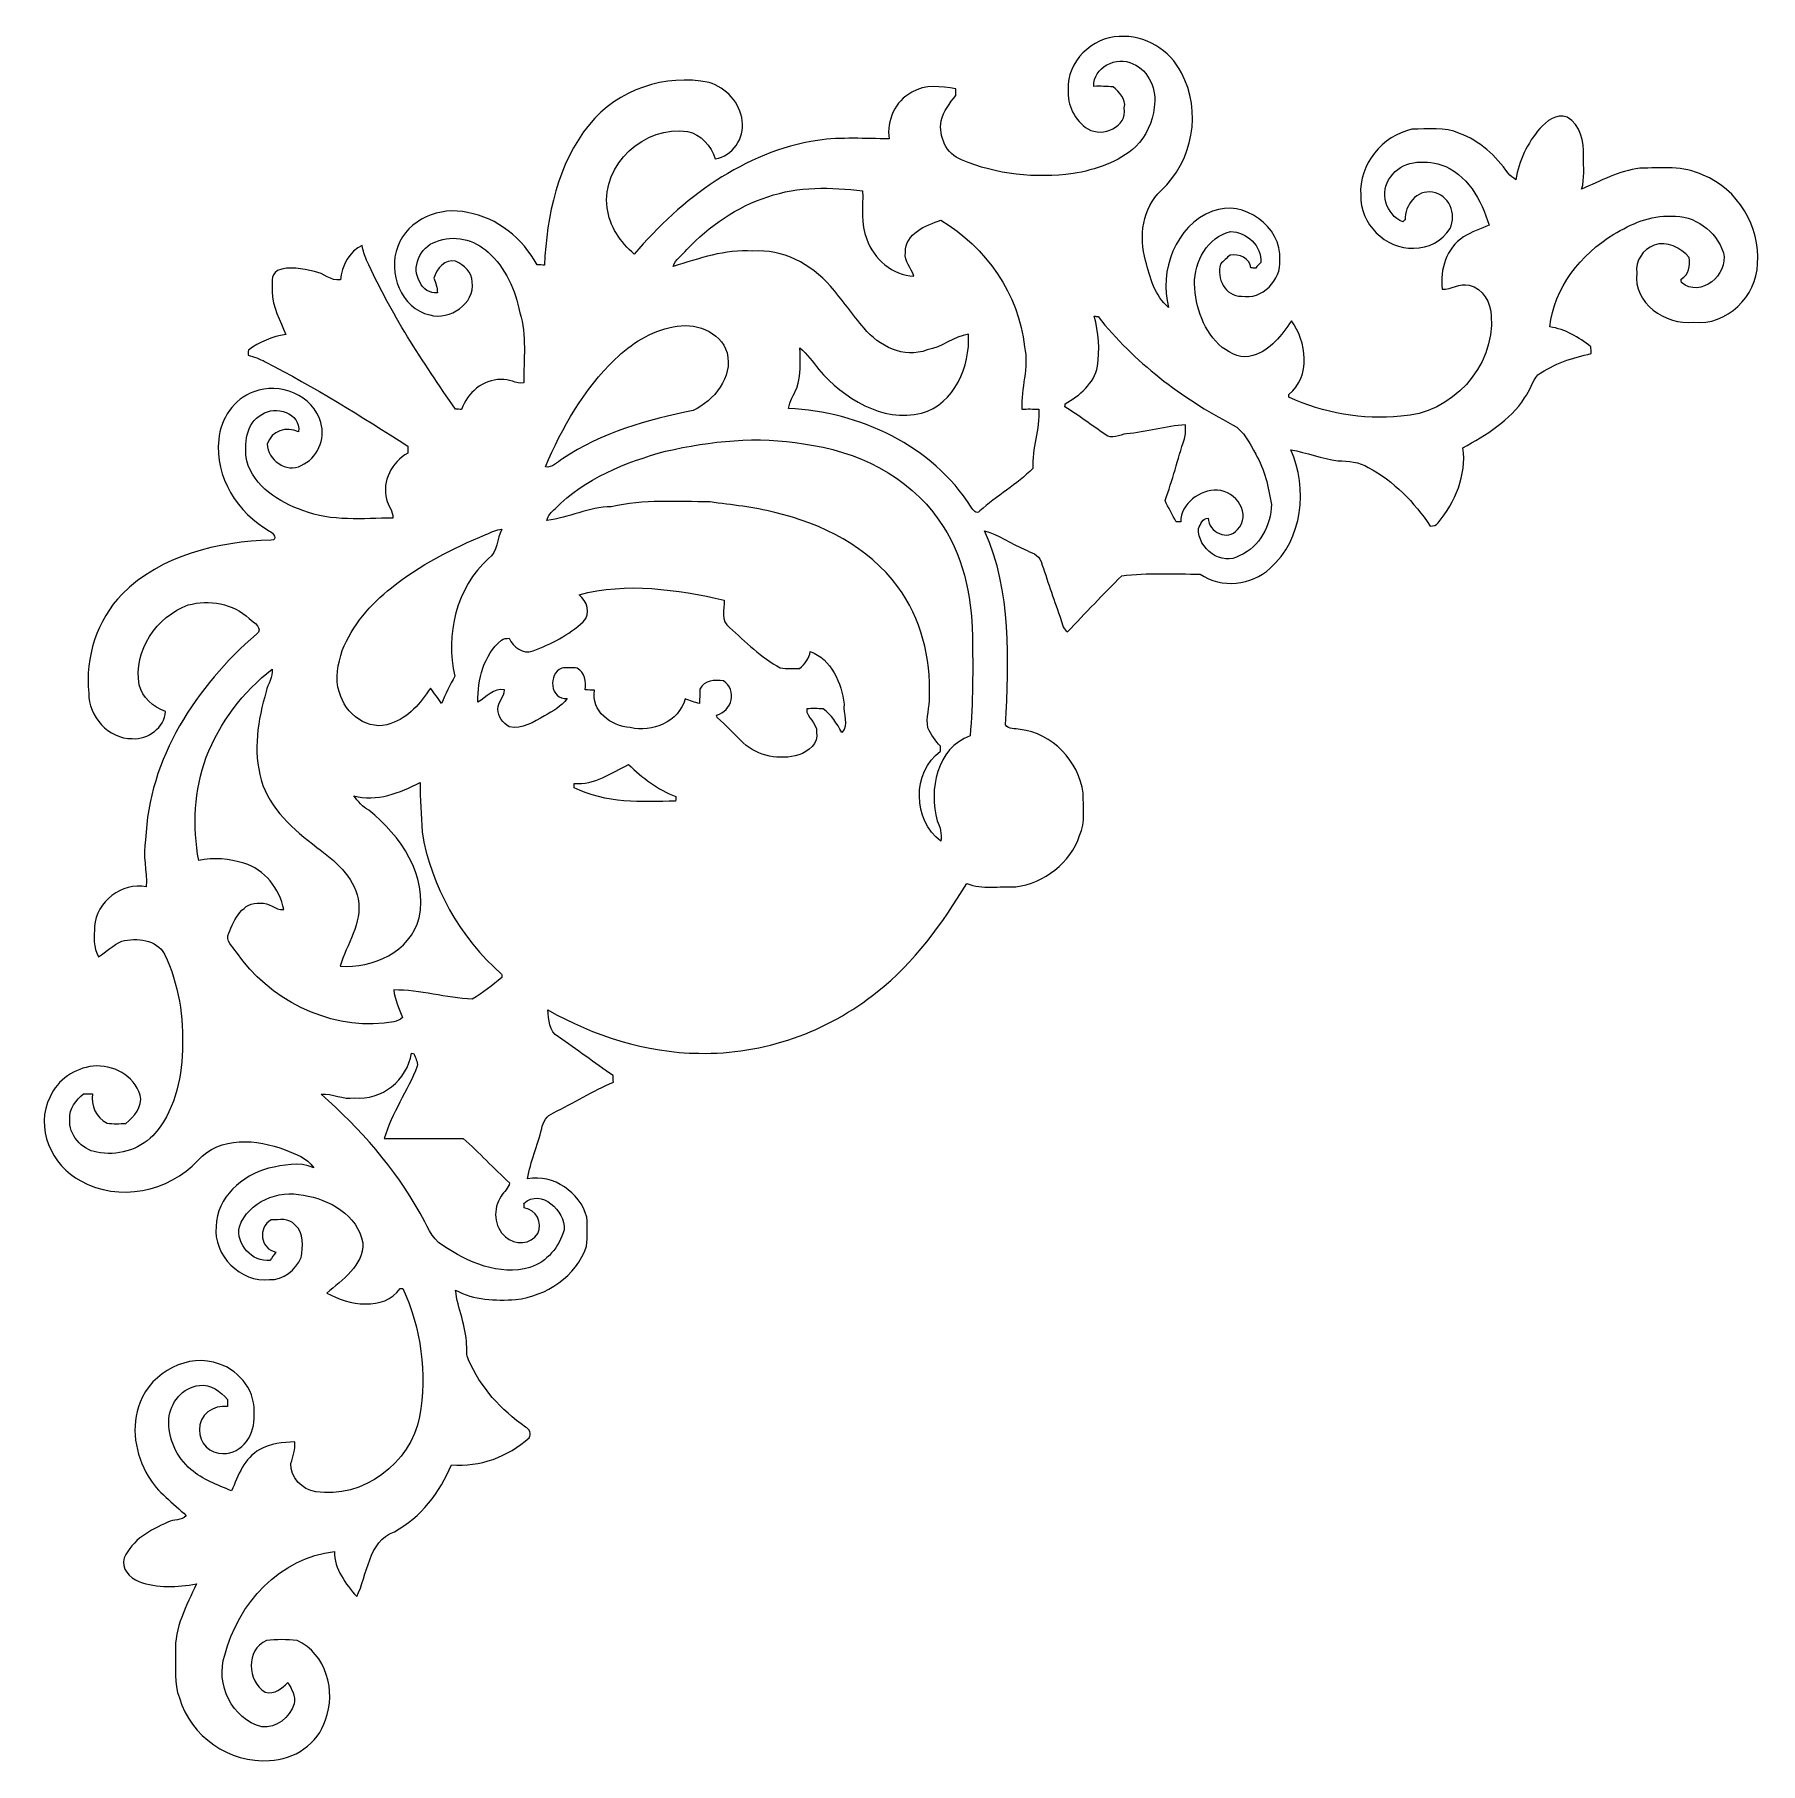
# Model space of a CAD drawing. Header units: centimetres. Extents: x -16.5 to 16.4, y -16.5 to 16.5.
import ezdxf

# ---------------------------------------------------------------- set-up
doc = ezdxf.new("R2010")
doc.units = ezdxf.units.CM
doc.header["$MEASUREMENT"] = 0
doc.layers.add('Layer 1', color=7, linetype='Continuous')

msp = doc.modelspace()

# ---------------------------------------------------------------- linework, layer by layer
at = {"layer": 'Layer 1', "color": 49, "lineweight": 9}
for points, knots in [([(3.18466, 15.4163), (3.15679, 15.9437), (3.64045, 16.41501), (4.15762, 16.42419), (4.15762, 16.42419), (4.6441, 16.46228), (5.12776, 16.16595), (5.34296, 15.73239), (5.34296, 15.73239), (5.7363, 15.01131), (5.56132, 14.04223), (4.9549, 13.49296), (4.9549, 13.49296), (4.59648, 13.15817), (4.53086, 12.61031), (4.65857, 12.15558), (4.65857, 12.15558), (4.74112, 11.83455), (4.83566, 11.48389), (5.09848, 11.26093), (5.09848, 11.26093), (4.90974, 11.95661), (5.22866, 12.8255), (5.93351, 13.09679), (5.93351, 13.09679), (6.52652, 13.33315), (7.25501, 12.80645), (7.21797, 12.17004), (7.21797, 12.17004), (7.2536, 11.78657), (6.87542, 11.40275), (6.48596, 11.47754), (6.48596, 11.47754), (6.17692, 11.47683), (6.00688, 11.81444), (6.0852, 12.08961), (6.0852, 12.08961), (6.14588, 12.14711), (6.20691, 12.20426), (6.269, 12.2607), (6.269, 12.2607), (6.43727, 12.2914), (6.65317, 12.20849), (6.66446, 12.01517), (6.66446, 12.01517), (6.6948, 12.01482), (6.72584, 12.01446), (6.75689, 12.01411), (6.75689, 12.01411), (6.78934, 12.04904), (6.82215, 12.08396), (6.85602, 12.11853), (6.85602, 12.11853), (6.88248, 12.4311), (6.58015, 12.70979), (6.27852, 12.70732), (6.27852, 12.70732), (5.8372, 12.6036), (5.59131, 12.139), (5.5899, 11.71178), (5.5899, 11.71178), (5.60789, 11.26516), (5.76735, 10.79703), (6.11942, 10.50317), (6.11942, 10.50317), (6.28452, 10.3864), (6.49936, 10.26574), (6.70538, 10.34724), (6.70538, 10.34724), (7.03876, 10.44072), (7.25113, 10.73988), (7.43846, 11.01011), (7.43846, 11.01011), (7.73091, 10.62276), (7.81099, 9.93872), (7.38907, 9.60676), (7.38907, 9.60676), (7.38871, 9.593), (7.38801, 9.56548), (7.38766, 9.55136), (7.38766, 9.55136), (8.05052, 9.24657), (8.79665, 9.11921), (9.5202, 9.19118), (9.5202, 9.19118), (10.48399, 9.23034), (11.31478, 10.1331), (11.24563, 11.0983), (11.24563, 11.0983), (11.23787, 11.35512), (11.08724, 11.6257), (10.82265, 11.68744), (10.82265, 11.68744), (10.64415, 11.73365), (10.48751, 11.59889), (10.30971, 11.61195), (10.30971, 11.61195), (10.26738, 11.9873), (10.38556, 12.39476), (10.71788, 12.60678), (10.71788, 12.60678), (10.86604, 12.70908), (11.0442, 12.75212), (11.20365, 12.83326), (11.20365, 12.83326), (11.0576, 13.30704), (10.78737, 13.81151), (10.28678, 13.98191), (10.28678, 13.98191), (9.96152, 14.07857), (9.52972, 14.06516), (9.32687, 13.74625), (9.32687, 13.74625), (9.10216, 13.46967), (9.23515, 13.02694), (9.55936, 12.89394), (9.55936, 12.89394), (9.57029, 12.90346), (9.59181, 12.92251), (9.60239, 12.93204), (9.60239, 12.93204), (9.59746, 13.21073), (9.82359, 13.50954), (10.12486, 13.4598), (10.12486, 13.4598), (10.43848, 13.4164), (10.59441, 13.03999), (10.45929, 12.7687), (10.45929, 12.7687), (10.31642, 12.53587), (10.04442, 12.38206), (9.77032, 12.39511), (9.77032, 12.39511), (9.23092, 12.36618), (8.73738, 12.86536), (8.7582, 13.403), (8.7582, 13.403), (8.71869, 13.98473), (9.17165, 14.53577), (9.73186, 14.65783), (9.73186, 14.65783), (10.03419, 14.65748), (10.35593, 14.71251), (10.63991, 14.58022), (10.63991, 14.58022), (11.02515, 14.44158), (11.33312, 14.14771), (11.56842, 13.82069), (11.56842, 13.82069), (11.60652, 13.76883), (11.66085, 13.7332), (11.71412, 13.69757), (11.71412, 13.69757), (11.76527, 14.05846), (11.93637, 14.39501), (12.1685, 14.673), (12.1685, 14.673), (12.29903, 14.81199), (12.48741, 14.9651), (12.68955, 14.8889), (12.68955, 14.8889), (12.94814, 14.74144), (13.01234, 14.42111), (13.00494, 14.1463), (13.00494, 14.1463), (12.99541, 13.93746), (13.02892, 13.72191), (12.96684, 13.51906), (12.96684, 13.51906), (13.32737, 13.67252), (13.67839, 13.87078), (14.07421, 13.91594), (14.07421, 13.91594), (14.47955, 13.9177), (14.90359, 13.96956), (15.28106, 13.78506), (15.28106, 13.78506), (15.94005, 13.52259), (16.37185, 12.79975), (16.31505, 12.09737), (16.31505, 12.09737), (16.30658, 11.47436), (15.73014, 10.91062), (15.09656, 10.97977), (15.09656, 10.97977), (14.56845, 10.92156), (13.94156, 11.34666), (14.01529, 11.92345), (14.01529, 11.92345), (13.98495, 12.1517), (14.13771, 12.36795), (14.34479, 12.45226), (14.34479, 12.45226), (14.59138, 12.53305), (14.8549, 12.40605), (15.01259, 12.21484), (15.01259, 12.21484), (15.032, 12.05574), (15.01718, 11.89064), (14.86478, 11.8035), (14.86478, 11.8035), (14.86478, 11.78692), (14.86513, 11.75341), (14.86549, 11.73683), (14.86549, 11.73683), (15.23414, 11.4345), (15.77248, 11.88605), (15.66629, 12.30692), (15.66629, 12.30692), (15.53471, 12.72002), (15.1089, 13.02764), (14.67322, 13.00365), (14.67322, 13.00365), (14.27917, 13.02341), (13.9084, 12.85231), (13.57644, 12.65723), (13.57644, 12.65723), (12.95272, 12.27587), (12.43485, 11.63735), (12.36112, 10.89334), (12.36112, 10.89334), (12.65427, 10.851), (12.90933, 10.69261), (13.14005, 10.51516), (13.14005, 10.51516), (13.14252, 10.48235), (13.14746, 10.41603), (13.14993, 10.38286), (13.14993, 10.38286), (12.79115, 10.31055), (12.43873, 10.18778), (12.13428, 9.98035), (12.13428, 9.98035), (12.02351, 9.85194), (11.9847, 9.67589), (11.88063, 9.54113), (11.88063, 9.54113), (11.60088, 9.1044), (11.14403, 8.83735), (10.70588, 8.58688), (10.70588, 8.58688), (10.77679, 8.06335), (10.55948, 7.55712), (10.23104, 7.16024), (10.23104, 7.16024), (10.20212, 7.1038), (10.13756, 7.1038), (10.08323, 7.0978), (10.08323, 7.0978), (9.77737, 7.54971), (9.39037, 7.95751), (8.90248, 8.21364), (8.90248, 8.21364), (8.73068, 8.32547), (8.52042, 8.33322), (8.32287, 8.34311), (8.32287, 8.34311), (8.01877, 8.38615), (7.72738, 8.49444), (7.42964, 8.55195), (7.42964, 8.55195), (7.74326, 7.80971), (7.66459, 6.84803), (7.03206, 6.29488), (7.03206, 6.29488), (6.67681, 5.96045), (6.1046, 5.90365), (5.70138, 6.18234), (5.70138, 6.18234), (5.20467, 6.18199), (4.70055, 6.21515), (4.20666, 6.14883), (4.20666, 6.14883), (3.85106, 5.80275), (3.51451, 5.43763), (3.16949, 5.08167), (3.16949, 5.08167), (3.07495, 5.15434), (3.06119, 5.27606), (3.02379, 5.38048), (3.02379, 5.38048), (2.9042, 5.72691), (2.78567, 6.07404), (2.66855, 6.42117), (2.66855, 6.42117), (2.62939, 6.56228), (2.4717, 6.58945), (2.36057, 6.6526), (2.36057, 6.6526), (2.0974, 6.75278), (1.86598, 6.94575), (1.59363, 7.00502), (1.59363, 7.00502), (2.11716, 5.84862), (2.05119, 4.54509), (1.99404, 3.30825), (1.99404, 3.30825), (2.05366, 3.22182), (2.17783, 3.24087), (2.26991, 3.22359), (2.26991, 3.22359), (2.88656, 3.15303), (3.38363, 2.61293), (3.47394, 2.01109), (3.47394, 2.01109), (3.46653, 1.74192), (3.52227, 1.45582), (3.40268, 1.20287), (3.40268, 1.20287), (3.22911, 0.68006), (2.72817, 0.292), (2.18701, 0.22497), (2.18701, 0.22497), (1.87797, 0.23979), (1.54813, 0.16606), (1.25602, 0.29024), (1.25602, 0.29024), (0.78436, -0.47035), (0.26401, -1.22459), (-0.4553, -1.77457), (-0.4553, -1.77457), (-1.40321, -2.54892), (-2.62524, -2.97296), (-3.84726, -2.94756), (-3.84726, -2.94756), (-4.85938, -2.93662), (-5.84821, -2.61877), (-6.72451, -2.12029), (-6.72451, -2.12029), (-6.71287, -2.30021), (-6.70476, -2.53269), (-6.52661, -2.63182), (-6.52661, -2.63182), (-6.17594, -2.87418), (-5.83551, -3.131), (-5.48344, -3.37124), (-5.48344, -3.37124), (-5.48203, -3.41252), (-5.48062, -3.45379), (-5.47886, -3.49542), (-5.47886, -3.49542), (-5.87079, -3.66758), (-6.23839, -3.89124), (-6.6215, -4.08244), (-6.6215, -4.08244), (-6.74533, -4.13395), (-6.81871, -4.25566), (-6.8434, -4.38301), (-6.8434, -4.38301), (-6.91396, -4.70651), (-7.06565, -5.00813), (-7.11081, -5.33692), (-7.11081, -5.33692), (-6.61339, -5.2512), (-6.11597, -5.59163), (-5.98403, -6.0707), (-5.98403, -6.0707), (-5.9738, -6.25414), (-5.96816, -6.44006), (-5.99003, -6.62315), (-5.99003, -6.62315), (-6.18335, -7.19571), (-6.75415, -7.57141), (-7.33799, -7.64126), (-7.33799, -7.64126), (-7.72711, -7.66067), (-8.13386, -7.65114), (-8.48488, -7.4617), (-8.48488, -7.4617), (-8.4436, -7.80883), (-8.28344, -8.14185), (-8.27321, -8.49993), (-8.27321, -8.49993), (-8.26933, -8.59553), (-8.27921, -8.69572), (-8.23899, -8.78568), (-8.23899, -8.78568), (-8.01039, -9.30849), (-7.61704, -9.74699), (-7.14996, -10.06943), (-7.14996, -10.06943), (-7.07553, -10.10788), (-7.04025, -10.19679), (-7.08047, -10.27299), (-7.08047, -10.27299), (-7.48651, -10.63247), (-8.01886, -10.83814), (-8.5646, -10.78593), (-8.5646, -10.78593), (-8.7798, -11.30698), (-9.14422, -11.79487), (-9.65045, -12.06228), (-9.65045, -12.06228), (-10.15669, -12.25031), (-10.15739, -12.88954), (-10.368, -13.2977), (-10.368, -13.2977), (-10.57473, -13.0564), (-10.79874, -12.77453), (-10.79028, -12.4401), (-10.79028, -12.4401), (-11.81686, -12.54241), (-12.63989, -13.44481), (-12.87943, -14.4153), (-12.87943, -14.4153), (-13.06605, -14.95576), (-12.74114, -15.63874), (-12.17387, -15.77914), (-12.17387, -15.77914), (-11.90118, -15.81124), (-11.64047, -15.59852), (-11.5618, -15.34487), (-11.5618, -15.34487), (-11.52264, -15.19353), (-11.60837, -15.05842), (-11.67751, -14.93248), (-11.67751, -14.93248), (-11.79746, -15.05383), (-11.92516, -15.16848), (-12.11108, -15.1198), (-12.11108, -15.1198), (-12.45574, -14.90672), (-12.48714, -14.31053), (-12.08885, -14.13802), (-12.08885, -14.13802), (-11.89624, -14.11156), (-11.69762, -14.11509), (-11.50465, -14.13626), (-11.50465, -14.13626), (-10.95044, -14.37967), (-10.75112, -15.10816), (-10.96279, -15.64544), (-10.96279, -15.64544), (-11.10143, -16.10052), (-11.56286, -16.41097), (-12.02959, -16.42367), (-12.02959, -16.42367), (-12.781, -16.47729), (-13.53736, -15.96047), (-13.74126, -15.23022), (-13.74126, -15.23022), (-13.86086, -14.95505), (-13.80864, -14.6499), (-13.81888, -14.35921), (-13.81888, -14.35921), (-13.84251, -13.89213), (-13.60791, -13.47056), (-13.42094, -13.05817), (-13.42094, -13.05817), (-13.78324, -13.12378), (-14.16566, -13.14072), (-14.51702, -13.01231), (-14.51702, -13.01231), (-14.692, -12.93928), (-14.86063, -12.76501), (-14.79431, -12.56004), (-14.79431, -12.56004), (-14.64649, -12.21432), (-14.29336, -12.02806), (-13.96669, -11.88377), (-13.96669, -11.88377), (-13.85698, -11.81286), (-13.70599, -11.86225), (-13.61497, -11.75748), (-13.61497, -11.75748), (-13.86086, -11.51371), (-14.16319, -11.31615), (-14.33675, -11.00571), (-14.33675, -11.00571), (-14.58793, -10.58978), (-14.68001, -10.05568), (-14.49303, -9.59706), (-14.49303, -9.59706), (-14.27502, -9.02204), (-13.57264, -8.64456), (-12.98209, -8.86752), (-12.98209, -8.86752), (-12.58133, -9.00016), (-12.27618, -9.41433), (-12.32274, -9.8433), (-12.32274, -9.8433), (-12.29205, -10.18162), (-12.54429, -10.58978), (-12.91506, -10.57285), (-12.91506, -10.57285), (-13.15142, -10.58519), (-13.38178, -10.3633), (-13.36062, -10.12447), (-13.36062, -10.12447), (-13.38249, -9.84577), (-13.08898, -9.63692), (-12.82686, -9.67926), (-12.82686, -9.67926), (-12.82792, -9.63481), (-12.82863, -9.59036), (-12.82898, -9.54662), (-12.82898, -9.54662), (-12.96092, -9.3921), (-13.14966, -9.24252), (-13.3652, -9.2771), (-13.3652, -9.2771), (-13.68306, -9.30461), (-13.92365, -9.60694), (-13.94482, -9.91386), (-13.94482, -9.91386), (-13.96563, -10.27651), (-13.80335, -10.64481), (-13.52395, -10.87694), (-13.52395, -10.87694), (-13.30029, -11.0678), (-13.02124, -11.17222), (-12.75349, -11.28334), (-12.75349, -11.28334), (-12.61908, -10.99442), (-12.51677, -10.65646), (-12.21197, -10.49806), (-12.21197, -10.49806), (-12.01406, -10.3774), (-11.77382, -10.36435), (-11.54875, -10.34989), (-11.54875, -10.34989), (-11.52864, -10.49347), (-11.58015, -10.62682), (-11.62142, -10.76088), (-11.62142, -10.76088), (-11.63024, -11.02723), (-11.40834, -11.26359), (-11.14905, -11.30098), (-11.14905, -11.30098), (-10.25194, -11.44527), (-9.3386, -10.75453), (-9.17138, -9.87116), (-9.17138, -9.87116), (-9.0211, -9.05237), (-9.14069, -8.18631), (-9.48818, -7.42819), (-9.48818, -7.42819), (-9.50052, -7.42889), (-9.52486, -7.4296), (-9.53686, -7.4303), (-9.53686, -7.4303), (-9.85824, -7.8681), (-10.52252, -7.74675), (-10.93739, -7.51603), (-10.93739, -7.51603), (-10.64423, -7.26062), (-10.23536, -6.99886), (-10.25159, -6.55647), (-10.25159, -6.55647), (-10.34684, -6.02942), (-10.89223, -5.72286), (-11.384, -5.65266), (-11.384, -5.65266), (-11.86061, -5.544), (-12.42893, -5.77119), (-12.60285, -6.25061), (-12.60285, -6.25061), (-12.67411, -6.58011), (-12.35485, -6.93324), (-12.01971, -6.89514), (-12.01971, -6.89514), (-11.98267, -6.84081), (-11.94421, -6.78754), (-11.90541, -6.73498), (-11.90541, -6.73498), (-12.20315, -6.67924), (-12.25819, -6.26473), (-11.9996, -6.12079), (-11.9996, -6.12079), (-11.84473, -6.12397), (-11.65388, -6.07528), (-11.54416, -6.21816), (-11.54416, -6.21816), (-11.35296, -6.36668), (-11.40482, -6.63056), (-11.42246, -6.84046), (-11.42246, -6.84046), (-11.53429, -7.06553), (-11.76183, -7.27826), (-12.02923, -7.25674), (-12.02923, -7.25674), (-12.57533, -7.32659), (-13.10768, -6.78931), (-13.04488, -6.24462), (-13.04488, -6.24462), (-13.04276, -5.69569), (-12.5457, -5.27483), (-12.04828, -5.13795), (-12.04828, -5.13795), (-11.76818, -5.08045), (-11.46056, -5.00319), (-11.18715, -5.12702), (-11.18715, -5.12702), (-11.31239, -4.93616), (-11.52935, -4.86949), (-11.73008, -4.78941), (-11.73008, -4.78941), (-12.2603, -4.57668), (-12.97891, -4.5213), (-13.39343, -4.98943), (-13.39343, -4.98943), (-13.94764, -5.58528), (-14.90719, -5.79024), (-15.62474, -5.37502), (-15.62474, -5.37502), (-16.18319, -5.09879), (-16.50351, -4.3495), (-16.20753, -3.778), (-16.20753, -3.778), (-16.06783, -3.45238), (-15.73658, -3.22801), (-15.38838, -3.19309), (-15.38838, -3.19309), (-15.01479, -3.15252), (-14.60592, -3.37301), (-14.49092, -3.74236), (-14.49092, -3.74236), (-14.44364, -3.96567), (-14.60663, -4.15335), (-14.76749, -4.28317), (-14.76749, -4.28317), (-14.88603, -4.28529), (-15.00633, -4.29975), (-15.12345, -4.27612), (-15.12345, -4.27612), (-15.33264, -4.17946), (-15.43707, -3.93992), (-15.39861, -3.71767), (-15.39861, -3.71767), (-15.45541, -3.71873), (-15.51221, -3.72014), (-15.56865, -3.72155), (-15.56865, -3.72155), (-15.71506, -3.83656), (-15.84805, -3.99919), (-15.83112, -4.19745), (-15.83112, -4.19745), (-15.86075, -4.5026), (-15.60605, -4.77812), (-15.31642, -4.83386), (-15.31642, -4.83386), (-14.93612, -4.9083), (-14.52549, -4.79329), (-14.25103, -4.51671), (-14.25103, -4.51671), (-13.84251, -4.08421), (-13.7081, -3.46543), (-13.68729, -2.88935), (-13.68729, -2.88935), (-13.66083, -2.2674), (-13.75608, -1.62781), (-14.02596, -1.0602), (-14.02596, -1.0602), (-14.184, -0.77445), (-14.55724, -0.74128), (-14.84228, -0.8129), (-14.84228, -0.8129), (-15.00668, -0.88345), (-15.13438, -1.01292), (-15.28396, -1.10817), (-15.28396, -1.10817), (-15.39509, -0.93531), (-15.36369, -0.72294), (-15.36404, -0.52856), (-15.36404, -0.52856), (-15.32171, -0.0569), (-14.84511, 0.31423), (-14.37521, 0.22639), (-14.37521, 0.22639), (-14.35651, 0.52589), (-14.45458, 0.82329), (-14.38826, 1.12103), (-14.38826, 1.12103), (-14.33534, 2.6662), (-13.42094, 4.05298), (-12.27829, 5.03722), (-12.27829, 5.03722), (-12.13189, 5.14375), (-12.33156, 5.26512), (-12.41341, 5.33603), (-12.41341, 5.33603), (-12.72668, 5.61966), (-13.17858, 5.70539), (-13.5804, 5.59426), (-13.5804, 5.59426), (-14.17836, 5.3766), (-14.62815, 4.71901), (-14.51032, 4.07555), (-14.51032, 4.07555), (-14.45423, 3.82684), (-14.23939, 3.65539), (-14.0122, 3.56578), (-14.0122, 3.56578), (-14.0256, 3.25851), (-14.34663, 3.02391), (-14.64261, 3.04896), (-14.64261, 3.04896), (-15.09769, 3.03661), (-15.47376, 3.47653), (-15.47305, 3.91538), (-15.47305, 3.91538), (-15.54431, 4.59483), (-15.31359, 5.30745), (-14.83734, 5.80346), (-14.83734, 5.80346), (-14.09404, 6.53935), (-13.0096, 6.8057), (-11.99431, 6.82934), (-11.99431, 6.82934), (-11.85849, 6.83145), (-11.95974, 6.97962), (-12.02676, 7.00114), (-12.02676, 7.00114), (-12.63425, 7.34122), (-13.07451, 8.03583), (-12.99514, 8.74563), (-12.99514, 8.74563), (-12.95986, 9.13791), (-12.71045, 9.52773), (-12.32592, 9.65402), (-12.32592, 9.65402), (-11.84649, 9.84982), (-11.18821, 9.58982), (-11.05345, 9.06947), (-11.05345, 9.06947), (-10.95432, 8.75833), (-11.11942, 8.37909), (-11.42528, 8.25456), (-11.42528, 8.25456), (-11.70221, 8.09157), (-12.07263, 8.36815), (-12.07157, 8.66166), (-12.07157, 8.66166), (-11.98902, 8.91849), (-11.70609, 9.00386), (-11.47326, 8.8945), (-11.47326, 8.8945), (-11.4281, 9.24657), (-11.92269, 9.40814), (-12.17317, 9.22435), (-12.17317, 9.22435), (-12.48396, 9.05501), (-12.51254, 8.65426), (-12.46209, 8.34274), (-12.46209, 8.34274), (-12.32521, 7.84816), (-11.8472, 7.55288), (-11.39106, 7.39237), (-11.39106, 7.39237), (-10.84461, 7.17929), (-10.25229, 7.24491), (-9.67938, 7.25055), (-9.67938, 7.25055), (-9.66598, 7.38637), (-9.77745, 7.48303), (-9.79756, 7.61074), (-9.79756, 7.61074), (-9.88964, 7.95082), (-9.70019, 8.32369), (-9.39539, 8.48632), (-9.39539, 8.48632), (-9.39504, 8.52055), (-9.39434, 8.58899), (-9.39398, 8.62321), (-9.39398, 8.62321), (-10.28298, 9.18766), (-11.17657, 9.74822), (-12.11319, 10.23011), (-12.11319, 10.23011), (-12.2155, 10.2855), (-12.32698, 10.32043), (-12.43775, 10.35394), (-12.43775, 10.35394), (-12.43563, 10.38604), (-12.43316, 10.41815), (-12.43069, 10.45025), (-12.43069, 10.45025), (-12.2222, 10.60512), (-11.97702, 10.70919), (-11.7202, 10.74905), (-11.7202, 10.74905), (-11.81651, 11.01363), (-11.9802, 11.27363), (-11.97667, 11.56997), (-11.97667, 11.56997), (-11.96926, 11.70332), (-12.01794, 11.88288), (-11.87824, 11.96472), (-11.87824, 11.96472), (-11.65317, 12.05786), (-11.39953, 12.00176), (-11.17093, 11.9485), (-11.17093, 11.9485), (-10.9963, 11.91992), (-10.8626, 11.76152), (-10.67598, 11.78869), (-10.67598, 11.78869), (-10.66187, 12.04128), (-10.50276, 12.34537), (-10.26217, 12.44203), (-10.26217, 12.44203), (-10.24771, 12.34678), (-10.22019, 12.2533), (-10.17821, 12.16651), (-10.17821, 12.16651), (-9.72559, 11.15686), (-9.11564, 10.228), (-8.48452, 9.32312), (-8.48452, 9.32312), (-8.44642, 9.32277), (-8.40832, 9.32205), (-8.37022, 9.32101), (-8.37022, 9.32101), (-8.2598, 9.6371), (-7.96523, 9.89004), (-7.62233, 9.89356), (-7.62233, 9.89356), (-7.46993, 9.90697), (-7.33517, 9.80396), (-7.18242, 9.82477), (-7.18242, 9.82477), (-7.19547, 10.26997), (-7.12033, 10.73035), (-7.25968, 11.16215), (-7.25968, 11.16215), (-7.34258, 11.59254), (-7.53555, 12.01976), (-7.86504, 12.31821), (-7.86504, 12.31821), (-8.12504, 12.55915), (-8.52509, 12.65652), (-8.85706, 12.51611), (-8.85706, 12.51611), (-9.16362, 12.42333), (-9.34177, 12.01799), (-9.16115, 11.74106), (-9.16115, 11.74106), (-9.10506, 11.61195), (-8.97383, 11.52481), (-8.83024, 11.54457), (-8.83024, 11.54457), (-8.83589, 11.64052), (-8.85953, 11.73365), (-8.89798, 11.82114), (-8.89798, 11.82114), (-8.84753, 11.99647), (-8.68737, 12.19967), (-8.48311, 12.14288), (-8.48311, 12.14288), (-8.32824, 12.07267), (-8.16314, 11.93333), (-8.16632, 11.74953), (-8.16632, 11.74953), (-8.11058, 11.3336), (-8.59812, 11.0094), (-8.97418, 11.12088), (-8.97418, 11.12088), (-9.52063, 11.24294), (-9.78521, 11.9298), (-9.58448, 12.42298), (-9.58448, 12.42298), (-9.39998, 12.94403), (-8.77063, 13.19627), (-8.25557, 13.06927), (-8.25557, 13.06927), (-7.6876, 12.97649), (-7.20147, 12.57397), (-6.93089, 12.07655), (-6.93089, 12.07655), (-6.89596, 12.07514), (-6.82682, 12.07197), (-6.79225, 12.0702), (-6.79225, 12.0702), (-6.74815, 13.01247), (-6.54142, 13.99955), (-5.935, 14.75167), (-5.935, 14.75167), (-5.40124, 15.4163), (-4.48155, 15.71793), (-3.65605, 15.55106), (-3.65605, 15.55106), (-3.33044, 15.44981), (-3.06021, 15.16124), (-3.02317, 14.81623), (-3.02317, 14.81623), (-2.97519, 14.49273), (-3.20873, 14.14313), (-3.53787, 14.09233), (-3.53787, 14.09233), (-3.61619, 14.33856), (-3.80457, 14.56716), (-4.06916, 14.6162), (-4.06916, 14.6162), (-4.86961, 14.74355), (-5.71345, 13.98191), (-5.59598, 13.16135), (-5.59598, 13.16135), (-5.55611, 12.81245), (-5.34127, 12.50341), (-5.07951, 12.27905), (-5.07951, 12.27905), (-4.18346, 13.33915), (-2.98754, 14.2292), (-1.58772, 14.44687), (-1.58772, 14.44687), (-1.13687, 14.51284), (-0.68002, 14.47615), (-0.22635, 14.47685), (-0.22635, 14.47685), (-0.27715, 14.82399), (-0.10993, 15.19723), (0.20545, 15.36197), (0.20545, 15.36197), (0.45839, 15.5179), (0.76778, 15.47451), (1.04542, 15.43006), (1.04542, 15.43006), (1.04506, 15.39796), (1.04506, 15.33375), (1.04506, 15.3013), (1.04506, 15.3013), (0.92724, 15.15666), (0.81294, 15.00073), (0.76425, 14.81764), (0.76425, 14.81764), (0.71522, 14.52624), (0.86127, 14.18052), (1.15301, 14.07751), (1.15301, 14.07751), (1.81906, 13.79), (2.56166, 13.71944), (3.27815, 13.81257), (3.27815, 13.81257), (3.70677, 13.88595), (4.14386, 14.03024), (4.47195, 14.32833), (4.47195, 14.32833), (4.66421, 14.53048), (4.80215, 14.79471), (4.82649, 15.07552), (4.82649, 15.07552), (4.872, 15.39584), (4.73759, 15.78178), (4.41444, 15.90525), (4.41444, 15.90525), (4.11811, 16.06647), (3.65068, 15.83434), (3.67608, 15.47592), (3.67608, 15.47592), (3.79814, 15.47874), (3.9202, 15.47627), (4.04191, 15.46604), (4.04191, 15.46604), (4.15939, 15.35915), (4.2945, 15.24203), (4.25464, 15.06388), (4.25464, 15.06388), (4.31531, 14.70122), (3.84365, 14.49837), (3.56178, 14.66418), (3.56178, 14.66418), (3.30954, 14.81905), (3.16244, 15.12244), (3.18466, 15.4163), (3.18466, 15.4163), (3.18466, 15.4163), (3.18466, 15.4163), (3.18466, 15.4163)], [0, 0, 0, 0, 0.00411523, 0.00411523, 0.00411523, 0.00411523, 0.00823045, 0.00823045, 0.00823045, 0.00823045, 0.01234568, 0.01234568, 0.01234568, 0.01234568, 0.01646091, 0.01646091, 0.01646091, 0.01646091, 0.02057613, 0.02057613, 0.02057613, 0.02057613, 0.02469136, 0.02469136, 0.02469136, 0.02469136, 0.02880658, 0.02880658, 0.02880658, 0.02880658, 0.03292181, 0.03292181, 0.03292181, 0.03292181, 0.03703704, 0.03703704, 0.03703704, 0.03703704, 0.04115226, 0.04115226, 0.04115226, 0.04115226, 0.04526749, 0.04526749, 0.04526749, 0.04526749, 0.04938272, 0.04938272, 0.04938272, 0.04938272, 0.05349794, 0.05349794, 0.05349794, 0.05349794, 0.05761317, 0.05761317, 0.05761317, 0.05761317, 0.0617284, 0.0617284, 0.0617284, 0.0617284, 0.06584362, 0.06584362, 0.06584362, 0.06584362, 0.06995885, 0.06995885, 0.06995885, 0.06995885, 0.07407407, 0.07407407, 0.07407407, 0.07407407, 0.0781893, 0.0781893, 0.0781893, 0.0781893, 0.08230453, 0.08230453, 0.08230453, 0.08230453, 0.08641975, 0.08641975, 0.08641975, 0.08641975, 0.09053498, 0.09053498, 0.09053498, 0.09053498, 0.09465021, 0.09465021, 0.09465021, 0.09465021, 0.09876543, 0.09876543, 0.09876543, 0.09876543, 0.10288066, 0.10288066, 0.10288066, 0.10288066, 0.10699588, 0.10699588, 0.10699588, 0.10699588, 0.11111111, 0.11111111, 0.11111111, 0.11111111, 0.11522634, 0.11522634, 0.11522634, 0.11522634, 0.11934156, 0.11934156, 0.11934156, 0.11934156, 0.12345679, 0.12345679, 0.12345679, 0.12345679, 0.12757202, 0.12757202, 0.12757202, 0.12757202, 0.13168724, 0.13168724, 0.13168724, 0.13168724, 0.13580247, 0.13580247, 0.13580247, 0.13580247, 0.1399177, 0.1399177, 0.1399177, 0.1399177, 0.14403292, 0.14403292, 0.14403292, 0.14403292, 0.14814815, 0.14814815, 0.14814815, 0.14814815, 0.15226337, 0.15226337, 0.15226337, 0.15226337, 0.1563786, 0.1563786, 0.1563786, 0.1563786, 0.16049383, 0.16049383, 0.16049383, 0.16049383, 0.16460905, 0.16460905, 0.16460905, 0.16460905, 0.16872428, 0.16872428, 0.16872428, 0.16872428, 0.17283951, 0.17283951, 0.17283951, 0.17283951, 0.17695473, 0.17695473, 0.17695473, 0.17695473, 0.18106996, 0.18106996, 0.18106996, 0.18106996, 0.18518519, 0.18518519, 0.18518519, 0.18518519, 0.18930041, 0.18930041, 0.18930041, 0.18930041, 0.19341564, 0.19341564, 0.19341564, 0.19341564, 0.19753086, 0.19753086, 0.19753086, 0.19753086, 0.20164609, 0.20164609, 0.20164609, 0.20164609, 0.20576132, 0.20576132, 0.20576132, 0.20576132, 0.20987654, 0.20987654, 0.20987654, 0.20987654, 0.21399177, 0.21399177, 0.21399177, 0.21399177, 0.218107, 0.218107, 0.218107, 0.218107, 0.22222222, 0.22222222, 0.22222222, 0.22222222, 0.22633745, 0.22633745, 0.22633745, 0.22633745, 0.23045267, 0.23045267, 0.23045267, 0.23045267, 0.2345679, 0.2345679, 0.2345679, 0.2345679, 0.23868313, 0.23868313, 0.23868313, 0.23868313, 0.24279835, 0.24279835, 0.24279835, 0.24279835, 0.24691358, 0.24691358, 0.24691358, 0.24691358, 0.25102881, 0.25102881, 0.25102881, 0.25102881, 0.25514403, 0.25514403, 0.25514403, 0.25514403, 0.25925926, 0.25925926, 0.25925926, 0.25925926, 0.26337449, 0.26337449, 0.26337449, 0.26337449, 0.26748971, 0.26748971, 0.26748971, 0.26748971, 0.27160494, 0.27160494, 0.27160494, 0.27160494, 0.27572016, 0.27572016, 0.27572016, 0.27572016, 0.27983539, 0.27983539, 0.27983539, 0.27983539, 0.28395062, 0.28395062, 0.28395062, 0.28395062, 0.28806584, 0.28806584, 0.28806584, 0.28806584, 0.29218107, 0.29218107, 0.29218107, 0.29218107, 0.2962963, 0.2962963, 0.2962963, 0.2962963, 0.30041152, 0.30041152, 0.30041152, 0.30041152, 0.30452675, 0.30452675, 0.30452675, 0.30452675, 0.30864198, 0.30864198, 0.30864198, 0.30864198, 0.3127572, 0.3127572, 0.3127572, 0.3127572, 0.31687243, 0.31687243, 0.31687243, 0.31687243, 0.32098765, 0.32098765, 0.32098765, 0.32098765, 0.32510288, 0.32510288, 0.32510288, 0.32510288, 0.32921811, 0.32921811, 0.32921811, 0.32921811, 0.33333333, 0.33333333, 0.33333333, 0.33333333, 0.33744856, 0.33744856, 0.33744856, 0.33744856, 0.34156379, 0.34156379, 0.34156379, 0.34156379, 0.34567901, 0.34567901, 0.34567901, 0.34567901, 0.34979424, 0.34979424, 0.34979424, 0.34979424, 0.35390947, 0.35390947, 0.35390947, 0.35390947, 0.35802469, 0.35802469, 0.35802469, 0.35802469, 0.36213992, 0.36213992, 0.36213992, 0.36213992, 0.36625514, 0.36625514, 0.36625514, 0.36625514, 0.37037037, 0.37037037, 0.37037037, 0.37037037, 0.3744856, 0.3744856, 0.3744856, 0.3744856, 0.37860082, 0.37860082, 0.37860082, 0.37860082, 0.38271605, 0.38271605, 0.38271605, 0.38271605, 0.38683128, 0.38683128, 0.38683128, 0.38683128, 0.3909465, 0.3909465, 0.3909465, 0.3909465, 0.39506173, 0.39506173, 0.39506173, 0.39506173, 0.39917695, 0.39917695, 0.39917695, 0.39917695, 0.40329218, 0.40329218, 0.40329218, 0.40329218, 0.40740741, 0.40740741, 0.40740741, 0.40740741, 0.41152263, 0.41152263, 0.41152263, 0.41152263, 0.41563786, 0.41563786, 0.41563786, 0.41563786, 0.41975309, 0.41975309, 0.41975309, 0.41975309, 0.42386831, 0.42386831, 0.42386831, 0.42386831, 0.42798354, 0.42798354, 0.42798354, 0.42798354, 0.43209877, 0.43209877, 0.43209877, 0.43209877, 0.43621399, 0.43621399, 0.43621399, 0.43621399, 0.44032922, 0.44032922, 0.44032922, 0.44032922, 0.44444444, 0.44444444, 0.44444444, 0.44444444, 0.44855967, 0.44855967, 0.44855967, 0.44855967, 0.4526749, 0.4526749, 0.4526749, 0.4526749, 0.45679012, 0.45679012, 0.45679012, 0.45679012, 0.46090535, 0.46090535, 0.46090535, 0.46090535, 0.46502058, 0.46502058, 0.46502058, 0.46502058, 0.4691358, 0.4691358, 0.4691358, 0.4691358, 0.47325103, 0.47325103, 0.47325103, 0.47325103, 0.47736626, 0.47736626, 0.47736626, 0.47736626, 0.48148148, 0.48148148, 0.48148148, 0.48148148, 0.48559671, 0.48559671, 0.48559671, 0.48559671, 0.48971193, 0.48971193, 0.48971193, 0.48971193, 0.49382716, 0.49382716, 0.49382716, 0.49382716, 0.49794239, 0.49794239, 0.49794239, 0.49794239, 0.50205761, 0.50205761, 0.50205761, 0.50205761, 0.50617284, 0.50617284, 0.50617284, 0.50617284, 0.51028807, 0.51028807, 0.51028807, 0.51028807, 0.51440329, 0.51440329, 0.51440329, 0.51440329, 0.51851852, 0.51851852, 0.51851852, 0.51851852, 0.52263374, 0.52263374, 0.52263374, 0.52263374, 0.52674897, 0.52674897, 0.52674897, 0.52674897, 0.5308642, 0.5308642, 0.5308642, 0.5308642, 0.53497942, 0.53497942, 0.53497942, 0.53497942, 0.53909465, 0.53909465, 0.53909465, 0.53909465, 0.54320988, 0.54320988, 0.54320988, 0.54320988, 0.5473251, 0.5473251, 0.5473251, 0.5473251, 0.55144033, 0.55144033, 0.55144033, 0.55144033, 0.55555556, 0.55555556, 0.55555556, 0.55555556, 0.55967078, 0.55967078, 0.55967078, 0.55967078, 0.56378601, 0.56378601, 0.56378601, 0.56378601, 0.56790123, 0.56790123, 0.56790123, 0.56790123, 0.57201646, 0.57201646, 0.57201646, 0.57201646, 0.57613169, 0.57613169, 0.57613169, 0.57613169, 0.58024691, 0.58024691, 0.58024691, 0.58024691, 0.58436214, 0.58436214, 0.58436214, 0.58436214, 0.58847737, 0.58847737, 0.58847737, 0.58847737, 0.59259259, 0.59259259, 0.59259259, 0.59259259, 0.59670782, 0.59670782, 0.59670782, 0.59670782, 0.60082305, 0.60082305, 0.60082305, 0.60082305, 0.60493827, 0.60493827, 0.60493827, 0.60493827, 0.6090535, 0.6090535, 0.6090535, 0.6090535, 0.61316872, 0.61316872, 0.61316872, 0.61316872, 0.61728395, 0.61728395, 0.61728395, 0.61728395, 0.62139918, 0.62139918, 0.62139918, 0.62139918, 0.6255144, 0.6255144, 0.6255144, 0.6255144, 0.62962963, 0.62962963, 0.62962963, 0.62962963, 0.63374486, 0.63374486, 0.63374486, 0.63374486, 0.63786008, 0.63786008, 0.63786008, 0.63786008, 0.64197531, 0.64197531, 0.64197531, 0.64197531, 0.64609053, 0.64609053, 0.64609053, 0.64609053, 0.65020576, 0.65020576, 0.65020576, 0.65020576, 0.65432099, 0.65432099, 0.65432099, 0.65432099, 0.65843621, 0.65843621, 0.65843621, 0.65843621, 0.66255144, 0.66255144, 0.66255144, 0.66255144, 0.66666667, 0.66666667, 0.66666667, 0.66666667, 0.67078189, 0.67078189, 0.67078189, 0.67078189, 0.67489712, 0.67489712, 0.67489712, 0.67489712, 0.67901235, 0.67901235, 0.67901235, 0.67901235, 0.68312757, 0.68312757, 0.68312757, 0.68312757, 0.6872428, 0.6872428, 0.6872428, 0.6872428, 0.69135802, 0.69135802, 0.69135802, 0.69135802, 0.69547325, 0.69547325, 0.69547325, 0.69547325, 0.69958848, 0.69958848, 0.69958848, 0.69958848, 0.7037037, 0.7037037, 0.7037037, 0.7037037, 0.70781893, 0.70781893, 0.70781893, 0.70781893, 0.71193416, 0.71193416, 0.71193416, 0.71193416, 0.71604938, 0.71604938, 0.71604938, 0.71604938, 0.72016461, 0.72016461, 0.72016461, 0.72016461, 0.72427984, 0.72427984, 0.72427984, 0.72427984, 0.72839506, 0.72839506, 0.72839506, 0.72839506, 0.73251029, 0.73251029, 0.73251029, 0.73251029, 0.73662551, 0.73662551, 0.73662551, 0.73662551, 0.74074074, 0.74074074, 0.74074074, 0.74074074, 0.74485597, 0.74485597, 0.74485597, 0.74485597, 0.74897119, 0.74897119, 0.74897119, 0.74897119, 0.75308642, 0.75308642, 0.75308642, 0.75308642, 0.75720165, 0.75720165, 0.75720165, 0.75720165, 0.76131687, 0.76131687, 0.76131687, 0.76131687, 0.7654321, 0.7654321, 0.7654321, 0.7654321, 0.76954733, 0.76954733, 0.76954733, 0.76954733, 0.77366255, 0.77366255, 0.77366255, 0.77366255, 0.77777778, 0.77777778, 0.77777778, 0.77777778, 0.781893, 0.781893, 0.781893, 0.781893, 0.78600823, 0.78600823, 0.78600823, 0.78600823, 0.79012346, 0.79012346, 0.79012346, 0.79012346, 0.79423868, 0.79423868, 0.79423868, 0.79423868, 0.79835391, 0.79835391, 0.79835391, 0.79835391, 0.80246914, 0.80246914, 0.80246914, 0.80246914, 0.80658436, 0.80658436, 0.80658436, 0.80658436, 0.81069959, 0.81069959, 0.81069959, 0.81069959, 0.81481481, 0.81481481, 0.81481481, 0.81481481, 0.81893004, 0.81893004, 0.81893004, 0.81893004, 0.82304527, 0.82304527, 0.82304527, 0.82304527, 0.82716049, 0.82716049, 0.82716049, 0.82716049, 0.83127572, 0.83127572, 0.83127572, 0.83127572, 0.83539095, 0.83539095, 0.83539095, 0.83539095, 0.83950617, 0.83950617, 0.83950617, 0.83950617, 0.8436214, 0.8436214, 0.8436214, 0.8436214, 0.84773663, 0.84773663, 0.84773663, 0.84773663, 0.85185185, 0.85185185, 0.85185185, 0.85185185, 0.85596708, 0.85596708, 0.85596708, 0.85596708, 0.8600823, 0.8600823, 0.8600823, 0.8600823, 0.86419753, 0.86419753, 0.86419753, 0.86419753, 0.86831276, 0.86831276, 0.86831276, 0.86831276, 0.87242798, 0.87242798, 0.87242798, 0.87242798, 0.87654321, 0.87654321, 0.87654321, 0.87654321, 0.88065844, 0.88065844, 0.88065844, 0.88065844, 0.88477366, 0.88477366, 0.88477366, 0.88477366, 0.88888889, 0.88888889, 0.88888889, 0.88888889, 0.89300412, 0.89300412, 0.89300412, 0.89300412, 0.89711934, 0.89711934, 0.89711934, 0.89711934, 0.90123457, 0.90123457, 0.90123457, 0.90123457, 0.90534979, 0.90534979, 0.90534979, 0.90534979, 0.90946502, 0.90946502, 0.90946502, 0.90946502, 0.91358025, 0.91358025, 0.91358025, 0.91358025, 0.91769547, 0.91769547, 0.91769547, 0.91769547, 0.9218107, 0.9218107, 0.9218107, 0.9218107, 0.92592593, 0.92592593, 0.92592593, 0.92592593, 0.93004115, 0.93004115, 0.93004115, 0.93004115, 0.93415638, 0.93415638, 0.93415638, 0.93415638, 0.9382716, 0.9382716, 0.9382716, 0.9382716, 0.94238683, 0.94238683, 0.94238683, 0.94238683, 0.94650206, 0.94650206, 0.94650206, 0.94650206, 0.95061728, 0.95061728, 0.95061728, 0.95061728, 0.95473251, 0.95473251, 0.95473251, 0.95473251, 0.95884774, 0.95884774, 0.95884774, 0.95884774, 0.96296296, 0.96296296, 0.96296296, 0.96296296, 0.96707819, 0.96707819, 0.96707819, 0.96707819, 0.97119342, 0.97119342, 0.97119342, 0.97119342, 0.97530864, 0.97530864, 0.97530864, 0.97530864, 0.97942387, 0.97942387, 0.97942387, 0.97942387, 0.98353909, 0.98353909, 0.98353909, 0.98353909, 0.98765432, 0.98765432, 0.98765432, 0.98765432, 0.99176955, 0.99176955, 0.99176955, 0.99176955, 1, 1, 1, 1]), ([(-2.53493, 13.3716), (-3.12724, 13.18216), (-3.65464, 12.81668), (-4.07762, 12.36477), (-4.07762, 12.36477), (-4.16864, 12.26247), (-4.29599, 12.18098), (-4.33727, 12.04375), (-4.33727, 12.04375), (-3.84832, 12.19297), (-3.34843, 12.37571), (-2.82456, 12.33726), (-2.82456, 12.33726), (-2.25553, 12.38241), (-1.7126, 12.08925), (-1.34359, 11.67121), (-1.34359, 11.67121), (-1.1224, 11.4091), (-0.91885, 11.13287), (-0.70295, 10.86653), (-0.70295, 10.86653), (-0.42002, 10.52715), (0.05729, 10.28374), (0.49685, 10.45378), (0.49685, 10.45378), (0.77978, 10.50281), (1.00732, 10.71342), (1.28672, 10.75152), (1.28672, 10.75152), (1.31953, 10.13804), (1.02496, 9.43354), (0.39242, 9.24798), (0.39242, 9.24798), (-0.36005, 9.07265), (-1.09206, 9.52809), (-1.56373, 10.0823), (-1.56373, 10.0823), (-1.67732, 10.22553), (-1.78316, 10.37545), (-1.92427, 10.49399), (-1.92427, 10.49399), (-1.91016, 10.23752), (-1.90804, 9.97541), (-1.98494, 9.72776), (-1.98494, 9.72776), (-2.04033, 9.59828), (-2.12288, 9.47835), (-2.14228, 9.33582), (-2.14228, 9.33582), (-0.79079, 9.27902), (0.60021, 8.63027), (1.3354, 7.45975), (1.3354, 7.45975), (1.37174, 7.40437), (1.43383, 7.30982), (1.50191, 7.38567), (1.50191, 7.38567), (1.82435, 7.67283), (2.20359, 7.8919), (2.51262, 8.19353), (2.51262, 8.19353), (2.49075, 8.57629), (2.64985, 8.94283), (2.62516, 9.32559), (2.62516, 9.32559), (2.51791, 9.32912), (2.41067, 9.32912), (2.30342, 9.32735), (2.30342, 9.32735), (2.27943, 9.72494), (2.44665, 10.11652), (2.35246, 10.5141), (2.35246, 10.5141), (2.24909, 11.51493), (1.61656, 12.41346), (0.76143, 12.92393), (0.76143, 12.92393), (0.47392, 12.83291), (0.0781, 12.67134), (0.08586, 12.31186), (0.08586, 12.31186), (0.05658, 12.13794), (0.20087, 12.01693), (0.24532, 11.86242), (0.24532, 11.86242), (-0.1572, 11.86841), (-0.51986, 12.19085), (-0.65215, 12.56127), (-0.65215, 12.56127), (-0.7728, 12.85478), (-0.71988, 13.17546), (-0.73047, 13.48308), (-0.73047, 13.48308), (-1.33019, 13.5561), (-1.95708, 13.57374), (-2.53493, 13.3716), (-2.53493, 13.3716), (-2.53493, 13.3716), (-2.53493, 13.3716), (-2.53493, 13.3716)], [0, 0, 0, 0, 0.03846154, 0.03846154, 0.03846154, 0.03846154, 0.07692308, 0.07692308, 0.07692308, 0.07692308, 0.11538462, 0.11538462, 0.11538462, 0.11538462, 0.15384615, 0.15384615, 0.15384615, 0.15384615, 0.19230769, 0.19230769, 0.19230769, 0.19230769, 0.23076923, 0.23076923, 0.23076923, 0.23076923, 0.26923077, 0.26923077, 0.26923077, 0.26923077, 0.30769231, 0.30769231, 0.30769231, 0.30769231, 0.34615385, 0.34615385, 0.34615385, 0.34615385, 0.38461538, 0.38461538, 0.38461538, 0.38461538, 0.42307692, 0.42307692, 0.42307692, 0.42307692, 0.46153846, 0.46153846, 0.46153846, 0.46153846, 0.5, 0.5, 0.5, 0.5, 0.53846154, 0.53846154, 0.53846154, 0.53846154, 0.57692308, 0.57692308, 0.57692308, 0.57692308, 0.61538462, 0.61538462, 0.61538462, 0.61538462, 0.65384615, 0.65384615, 0.65384615, 0.65384615, 0.69230769, 0.69230769, 0.69230769, 0.69230769, 0.73076923, 0.73076923, 0.73076923, 0.73076923, 0.76923077, 0.76923077, 0.76923077, 0.76923077, 0.80769231, 0.80769231, 0.80769231, 0.80769231, 0.84615385, 0.84615385, 0.84615385, 0.84615385, 0.88461538, 0.88461538, 0.88461538, 0.88461538, 0.92307692, 0.92307692, 0.92307692, 0.92307692, 1, 1, 1, 1]), ([(-4.34079, 10.89228), (-4.76695, 10.8189), (-5.13701, 10.56843), (-5.44534, 10.27562), (-5.44534, 10.27562), (-6.03977, 9.70765), (-6.45393, 8.97599), (-6.7732, 8.22633), (-6.7732, 8.22633), (-6.63808, 8.20164), (-6.54954, 8.31276), (-6.44899, 8.37873), (-6.44899, 8.37873), (-5.70358, 8.87862), (-4.82692, 9.12733), (-3.95591, 9.29913), (-3.95591, 9.29913), (-3.55974, 9.49105), (-3.1985, 9.9299), (-3.31068, 10.39627), (-3.31068, 10.39627), (-3.44015, 10.81396), (-3.94392, 10.99), (-4.34079, 10.89228), (-4.34079, 10.89228), (-4.34079, 10.89228), (-4.34079, 10.89228), (-4.34079, 10.89228)], [0, 0, 0, 0, 0.125, 0.125, 0.125, 0.125, 0.25, 0.25, 0.25, 0.25, 0.375, 0.375, 0.375, 0.375, 0.5, 0.5, 0.5, 0.5, 0.625, 0.625, 0.625, 0.625, 0.75, 0.75, 0.75, 0.75, 1, 1, 1, 1]), ([(3.68172, 11.09689), (3.76745, 10.7875), (3.78967, 10.46154), (3.74381, 10.14157), (3.74381, 10.14157), (3.67749, 9.81207), (3.40762, 9.58171), (3.12751, 9.42612), (3.12751, 9.42612), (3.12645, 9.41238), (3.12398, 9.38486), (3.12257, 9.37075), (3.12257, 9.37075), (3.38645, 9.20459), (3.63551, 9.01726), (3.89233, 8.84123), (3.89233, 8.84123), (4.01087, 8.73609), (4.16397, 8.8437), (4.29662, 8.85393), (4.29662, 8.85393), (4.67585, 8.88674), (5.04062, 9.00668), (5.42233, 9.02607), (5.42233, 9.02607), (5.41951, 8.93682), (5.43009, 8.8444), (5.40152, 8.75797), (5.40152, 8.75797), (5.26922, 8.37027), (5.17503, 7.96987), (5.03039, 7.5864), (5.03039, 7.5864), (5.09425, 7.44705), (5.16762, 7.31264), (5.24559, 7.18035), (5.24559, 7.18035), (5.27381, 7.18035), (5.30239, 7.17965), (5.33096, 7.17894), (5.33096, 7.17894), (5.32532, 7.52466), (5.70138, 7.79842), (6.02876, 7.77901), (6.02876, 7.77901), (6.37977, 7.77796), (6.69374, 7.30594), (6.40799, 7.03042), (6.40799, 7.03042), (6.23019, 6.799), (5.86013, 6.9828), (5.85307, 7.25055), (5.85307, 7.25055), (5.74653, 7.24879), (5.70455, 7.13308), (5.66681, 7.05088), (5.66681, 7.05088), (5.64881, 6.67623), (6.11272, 6.31746), (6.45738, 6.53724), (6.45738, 6.53724), (6.83732, 6.7034), (7.04722, 7.11121), (7.05604, 7.51196), (7.05604, 7.51196), (7.00313, 7.84357), (6.92587, 8.17483), (6.75795, 8.4694), (6.75795, 8.4694), (6.63906, 8.6726), (6.53711, 8.9132), (6.31803, 9.02785), (6.31803, 9.02785), (5.34154, 9.53902), (4.44337, 10.22306), (3.75369, 11.08772), (3.75369, 11.08772), (3.7357, 11.08983), (3.69972, 11.09442), (3.68172, 11.09689), (3.68172, 11.09689), (3.68172, 11.09689), (3.68172, 11.09689), (3.68172, 11.09689)], [0, 0, 0, 0, 0.04545455, 0.04545455, 0.04545455, 0.04545455, 0.09090909, 0.09090909, 0.09090909, 0.09090909, 0.13636364, 0.13636364, 0.13636364, 0.13636364, 0.18181818, 0.18181818, 0.18181818, 0.18181818, 0.22727273, 0.22727273, 0.22727273, 0.22727273, 0.27272727, 0.27272727, 0.27272727, 0.27272727, 0.31818182, 0.31818182, 0.31818182, 0.31818182, 0.36363636, 0.36363636, 0.36363636, 0.36363636, 0.40909091, 0.40909091, 0.40909091, 0.40909091, 0.45454545, 0.45454545, 0.45454545, 0.45454545, 0.5, 0.5, 0.5, 0.5, 0.54545455, 0.54545455, 0.54545455, 0.54545455, 0.59090909, 0.59090909, 0.59090909, 0.59090909, 0.63636364, 0.63636364, 0.63636364, 0.63636364, 0.68181818, 0.68181818, 0.68181818, 0.68181818, 0.72727273, 0.72727273, 0.72727273, 0.72727273, 0.77272727, 0.77272727, 0.77272727, 0.77272727, 0.81818182, 0.81818182, 0.81818182, 0.81818182, 0.86363636, 0.86363636, 0.86363636, 0.86363636, 0.90909091, 0.90909091, 0.90909091, 0.90909091, 1, 1, 1, 1]), ([(-4.48402, 8.52479), (-5.24743, 8.31276), (-6.0239, 8.00903), (-6.58587, 7.42906), (-6.58587, 7.42906), (-6.65396, 7.36626), (-6.72875, 7.30206), (-6.74321, 7.20469), (-6.74321, 7.20469), (-6.33046, 7.25232), (-5.94205, 7.4601), (-5.51801, 7.46645), (-5.51801, 7.46645), (-4.90136, 7.61145), (-4.26354, 7.55782), (-3.63559, 7.55994), (-3.63559, 7.55994), (-3.22284, 7.49362), (-2.80374, 7.46822), (-2.40087, 7.35498), (-2.40087, 7.35498), (-1.5034, 7.14472), (-0.61617, 6.70093), (-0.06019, 5.94245), (-0.06019, 5.94245), (0.38502, 5.34485), (0.56811, 4.58107), (0.54271, 3.84447), (0.54271, 3.84447), (0.55223, 3.64621), (0.47109, 3.45113), (0.51484, 3.25287), (0.51484, 3.25287), (0.56952, 3.12163), (0.65842, 3.00769), (0.75296, 2.90256), (0.75296, 2.90256), (0.75296, 2.87151), (0.75296, 2.84047), (0.75332, 2.80942), (0.75332, 2.80942), (0.21216, 2.41114), (0.21709, 1.48827), (0.76037, 1.09634), (0.76037, 1.09634), (0.77731, 1.2318), (0.75508, 1.36515), (0.68805, 1.48333), (0.68805, 1.48333), (0.5293, 2.06965), (0.67923, 2.86763), (1.31776, 3.10294), (1.31776, 3.10294), (1.37526, 3.73617), (1.36927, 4.37329), (1.36221, 5.0097), (1.36221, 5.0097), (1.34669, 5.78123), (1.183, 6.57569), (0.72368, 7.21316), (0.72368, 7.21316), (0.14125, 8.05558), (-0.85747, 8.53749), (-1.85406, 8.66272), (-1.85406, 8.66272), (-2.72789, 8.81865), (-3.62571, 8.7174), (-4.48402, 8.52479), (-4.48402, 8.52479), (-4.48402, 8.52479), (-4.48402, 8.52479), (-4.48402, 8.52479)], [0, 0, 0, 0, 0.05263158, 0.05263158, 0.05263158, 0.05263158, 0.10526316, 0.10526316, 0.10526316, 0.10526316, 0.15789474, 0.15789474, 0.15789474, 0.15789474, 0.21052632, 0.21052632, 0.21052632, 0.21052632, 0.26315789, 0.26315789, 0.26315789, 0.26315789, 0.31578947, 0.31578947, 0.31578947, 0.31578947, 0.36842105, 0.36842105, 0.36842105, 0.36842105, 0.42105263, 0.42105263, 0.42105263, 0.42105263, 0.47368421, 0.47368421, 0.47368421, 0.47368421, 0.52631579, 0.52631579, 0.52631579, 0.52631579, 0.57894737, 0.57894737, 0.57894737, 0.57894737, 0.63157895, 0.63157895, 0.63157895, 0.63157895, 0.68421053, 0.68421053, 0.68421053, 0.68421053, 0.73684211, 0.73684211, 0.73684211, 0.73684211, 0.78947368, 0.78947368, 0.78947368, 0.78947368, 0.84210526, 0.84210526, 0.84210526, 0.84210526, 0.89473684, 0.89473684, 0.89473684, 0.89473684, 1, 1, 1, 1]), ([(-7.90456, 6.93588), (-8.54379, 6.67482), (-9.16503, 6.35415), (-9.70654, 5.92199), (-9.70654, 5.92199), (-10.10624, 5.60661), (-10.45091, 5.20655), (-10.64246, 4.7303), (-10.64246, 4.7303), (-10.71514, 4.47207), (-10.79804, 4.19267), (-10.69291, 3.92985), (-10.69291, 3.92985), (-10.59872, 3.5178), (-10.13446, 3.17102), (-9.71431, 3.33718), (-9.71431, 3.33718), (-9.38058, 3.44478), (-9.14704, 3.72488), (-8.96465, 4.01063), (-8.96465, 4.01063), (-8.89092, 3.91538), (-8.82037, 3.81731), (-8.75016, 3.71959), (-8.75016, 3.71959), (-8.67926, 3.8981), (-8.58859, 4.06778), (-8.49828, 4.23676), (-8.49828, 4.23676), (-8.68561, 5.02452), (-8.46829, 5.92623), (-7.85764, 6.47903), (-7.85764, 6.47903), (-7.67701, 6.61097), (-7.69994, 6.85262), (-7.60152, 7.03642), (-7.60152, 7.03642), (-7.71229, 7.03818), (-7.80648, 6.97786), (-7.90456, 6.93588), (-7.90456, 6.93588), (-7.90456, 6.93588), (-7.90456, 6.93588), (-7.90456, 6.93588)], [0, 0, 0, 0, 0.08333333, 0.08333333, 0.08333333, 0.08333333, 0.16666667, 0.16666667, 0.16666667, 0.16666667, 0.25, 0.25, 0.25, 0.25, 0.33333333, 0.33333333, 0.33333333, 0.33333333, 0.41666667, 0.41666667, 0.41666667, 0.41666667, 0.5, 0.5, 0.5, 0.5, 0.58333333, 0.58333333, 0.58333333, 0.58333333, 0.66666667, 0.66666667, 0.66666667, 0.66666667, 0.75, 0.75, 0.75, 0.75, 0.83333333, 0.83333333, 0.83333333, 0.83333333, 1, 1, 1, 1]), ([(-6.13291, 5.78864), (-5.97345, 5.67187), (-5.90007, 5.42916), (-6.05247, 5.27606), (-6.05247, 5.27606), (-6.32164, 5.02028), (-6.66419, 4.85307), (-7.00709, 4.71972), (-7.00709, 4.71972), (-7.20606, 4.64917), (-7.38033, 4.79027), (-7.46394, 4.96066), (-7.46394, 4.96066), (-7.51333, 4.95255), (-7.57224, 4.96454), (-7.61069, 4.92468), (-7.61069, 4.92468), (-7.94795, 4.6407), (-8.0693, 4.16974), (-8.05872, 3.74534), (-8.05872, 3.74534), (-7.89186, 3.83354), (-7.76662, 4.01804), (-7.55248, 3.97782), (-7.55248, 3.97782), (-7.55248, 3.84024), (-7.68513, 3.74499), (-7.67737, 3.60776), (-7.67737, 3.60776), (-7.67243, 3.46877), (-7.58176, 3.34035), (-7.46182, 3.27368), (-7.46182, 3.27368), (-7.21664, 3.21794), (-6.99474, 3.36858), (-6.78943, 3.48041), (-6.78943, 3.48041), (-6.63491, 3.57354), (-6.46663, 3.65785), (-6.36045, 3.8099), (-6.36045, 3.8099), (-6.68536, 3.78486), (-6.72804, 4.28651), (-6.46169, 4.39234), (-6.46169, 4.39234), (-6.36503, 4.40363), (-6.26661, 4.40222), (-6.16995, 4.38988), (-6.16995, 4.38988), (-6.01931, 4.30908), (-5.99568, 4.13022), (-6.01437, 3.97606), (-6.01437, 3.97606), (-5.95581, 3.9743), (-5.8969, 3.97253), (-5.83798, 3.97042), (-5.83798, 3.97042), (-5.91383, 3.57178), (-5.51413, 3.28391), (-5.15783, 3.25781), (-5.15783, 3.25781), (-4.73555, 3.15903), (-4.23214, 3.36152), (-4.11043, 3.80602), (-4.11043, 3.80602), (-4.01977, 3.77251), (-3.9291, 3.73829), (-3.83526, 3.71571), (-3.83526, 3.71571), (-3.83385, 3.80814), (-3.8335, 3.90092), (-3.8335, 3.99335), (-3.8335, 3.99335), (-3.74037, 4.16444), (-3.55163, 4.17009), (-3.37948, 4.14822), (-3.37948, 4.14822), (-3.11278, 3.96796), (-3.21367, 3.57531), (-3.51141, 3.49593), (-3.51141, 3.49593), (-3.5093, 3.48499), (-3.50506, 3.46312), (-3.50295, 3.45219), (-3.50295, 3.45219), (-3.32585, 3.3012), (-3.17204, 3.12551), (-3.00306, 2.96606), (-3.00306, 2.96606), (-2.72507, 2.70818), (-2.30562, 2.63304), (-1.94614, 2.73781), (-1.94614, 2.73781), (-1.76305, 2.79849), (-1.5669, 2.95936), (-1.60677, 3.1749), (-1.60677, 3.1749), (-1.59266, 3.3527), (-1.80785, 3.44125), (-1.79515, 3.61729), (-1.79515, 3.61729), (-1.69038, 3.62081), (-1.58525, 3.62011), (-1.48012, 3.61693), (-1.48012, 3.61693), (-1.32313, 3.49981), (-1.21836, 3.334), (-1.12769, 3.16361), (-1.12769, 3.16361), (-0.97635, 3.31002), (-1.11394, 3.52204), (-1.08078, 3.70372), (-1.08078, 3.70372), (-1.1284, 4.10024), (-1.32984, 4.56626), (-1.72671, 4.70913), (-1.72671, 4.70913), (-1.74541, 4.57578), (-1.83113, 4.47066), (-1.93026, 4.38564), (-1.93026, 4.38564), (-2.05268, 4.38705), (-2.17686, 4.3747), (-2.29786, 4.39657), (-2.29786, 4.39657), (-2.66475, 4.59272), (-2.96002, 4.89187), (-3.26623, 5.16775), (-3.26623, 5.16775), (-3.4331, 5.29123), (-3.37136, 5.51065), (-3.36678, 5.68775), (-3.36678, 5.68775), (-4.2653, 5.89024), (-5.22556, 6.03453), (-6.13291, 5.78864), (-6.13291, 5.78864), (-6.13291, 5.78864), (-6.13291, 5.78864), (-6.13291, 5.78864)], [0, 0, 0, 0, 0.02777778, 0.02777778, 0.02777778, 0.02777778, 0.05555556, 0.05555556, 0.05555556, 0.05555556, 0.08333333, 0.08333333, 0.08333333, 0.08333333, 0.11111111, 0.11111111, 0.11111111, 0.11111111, 0.13888889, 0.13888889, 0.13888889, 0.13888889, 0.16666667, 0.16666667, 0.16666667, 0.16666667, 0.19444444, 0.19444444, 0.19444444, 0.19444444, 0.22222222, 0.22222222, 0.22222222, 0.22222222, 0.25, 0.25, 0.25, 0.25, 0.27777778, 0.27777778, 0.27777778, 0.27777778, 0.30555556, 0.30555556, 0.30555556, 0.30555556, 0.33333333, 0.33333333, 0.33333333, 0.33333333, 0.36111111, 0.36111111, 0.36111111, 0.36111111, 0.38888889, 0.38888889, 0.38888889, 0.38888889, 0.41666667, 0.41666667, 0.41666667, 0.41666667, 0.44444444, 0.44444444, 0.44444444, 0.44444444, 0.47222222, 0.47222222, 0.47222222, 0.47222222, 0.5, 0.5, 0.5, 0.5, 0.52777778, 0.52777778, 0.52777778, 0.52777778, 0.55555556, 0.55555556, 0.55555556, 0.55555556, 0.58333333, 0.58333333, 0.58333333, 0.58333333, 0.61111111, 0.61111111, 0.61111111, 0.61111111, 0.63888889, 0.63888889, 0.63888889, 0.63888889, 0.66666667, 0.66666667, 0.66666667, 0.66666667, 0.69444444, 0.69444444, 0.69444444, 0.69444444, 0.72222222, 0.72222222, 0.72222222, 0.72222222, 0.75, 0.75, 0.75, 0.75, 0.77777778, 0.77777778, 0.77777778, 0.77777778, 0.80555556, 0.80555556, 0.80555556, 0.80555556, 0.83333333, 0.83333333, 0.83333333, 0.83333333, 0.86111111, 0.86111111, 0.86111111, 0.86111111, 0.88888889, 0.88888889, 0.88888889, 0.88888889, 0.91666667, 0.91666667, 0.91666667, 0.91666667, 0.94444444, 0.94444444, 0.94444444, 0.94444444, 1, 1, 1, 1]), ([(-13.23291, 2.69301), (-13.46716, 2.06471), (-13.49397, 1.37891), (-13.37755, 0.72345), (-13.37755, 0.72345), (-13.09286, 0.79048), (-12.79441, 0.75802), (-12.51713, 0.67477), (-12.51713, 0.67477), (-12.12166, 0.55729), (-11.83203, 0.18829), (-11.75513, -0.20859), (-11.75513, -0.20859), (-11.92375, -0.2294), (-12.0377, -0.05901), (-12.20703, -0.08829), (-12.20703, -0.08829), (-12.53371, -0.05231), (-12.70692, -0.40262), (-12.80182, -0.6605), (-12.80182, -0.6605), (-12.87908, -0.80161), (-12.72632, -0.91344), (-12.65965, -1.02245), (-12.65965, -1.02245), (-12.04088, -1.9185), (-10.9395, -2.48154), (-9.84695, -2.37394), (-9.84695, -2.37394), (-9.72701, -2.35277), (-9.58942, -2.35736), (-9.49523, -2.26775), (-9.49523, -2.26775), (-9.55414, -2.09313), (-9.6434, -1.92556), (-9.66245, -1.74035), (-9.66245, -1.74035), (-9.15727, -1.73612), (-8.6655, -1.89451), (-8.16526, -1.91745), (-8.16526, -1.91745), (-7.96347, -1.80068), (-7.78673, -1.6444), (-7.60046, -1.50434), (-7.60046, -1.50434), (-7.60187, -1.48741), (-7.60505, -1.45425), (-7.60646, -1.43767), (-7.60646, -1.43767), (-8.39774, -0.74199), (-8.95478, 0.23027), (-9.1227, 1.27308), (-9.1227, 1.27308), (-9.12834, 1.5874), (-9.16891, 1.89855), (-9.16044, 2.21323), (-9.16044, 2.21323), (-9.53933, 2.01426), (-9.99441, 1.83576), (-10.42268, 1.95994), (-10.42268, 1.95994), (-10.34437, 1.85057), (-10.25758, 1.74721), (-10.13623, 1.68336), (-10.13623, 1.68336), (-9.53298, 1.19794), (-9.00663, 0.44123), (-9.17561, -0.3691), (-9.17561, -0.3691), (-9.34918, -1.01433), (-10.06038, -1.33571), (-10.6848, -1.28915), (-10.6848, -1.28915), (-10.56203, -0.87322), (-10.25159, -0.47), (-10.33978, -0.00715), (-10.33978, -0.00715), (-10.43009, 0.42747), (-10.78604, 0.72557), (-11.12471, 0.97674), (-11.12471, 0.97674), (-11.56745, 1.31576), (-12.02747, 1.70311), (-12.18622, 2.26051), (-12.18622, 2.26051), (-12.34603, 2.81507), (-12.25325, 3.40527), (-12.09062, 3.9475), (-12.09062, 3.9475), (-12.06628, 4.09495), (-11.95374, 4.21842), (-11.97984, 4.37399), (-11.97984, 4.37399), (-12.53229, 3.9369), (-12.9835, 3.35482), (-13.23291, 2.69301), (-13.23291, 2.69301), (-13.23291, 2.69301), (-13.23291, 2.69301), (-13.23291, 2.69301)], [0, 0, 0, 0, 0.03846154, 0.03846154, 0.03846154, 0.03846154, 0.07692308, 0.07692308, 0.07692308, 0.07692308, 0.11538462, 0.11538462, 0.11538462, 0.11538462, 0.15384615, 0.15384615, 0.15384615, 0.15384615, 0.19230769, 0.19230769, 0.19230769, 0.19230769, 0.23076923, 0.23076923, 0.23076923, 0.23076923, 0.26923077, 0.26923077, 0.26923077, 0.26923077, 0.30769231, 0.30769231, 0.30769231, 0.30769231, 0.34615385, 0.34615385, 0.34615385, 0.34615385, 0.38461538, 0.38461538, 0.38461538, 0.38461538, 0.42307692, 0.42307692, 0.42307692, 0.42307692, 0.46153846, 0.46153846, 0.46153846, 0.46153846, 0.5, 0.5, 0.5, 0.5, 0.53846154, 0.53846154, 0.53846154, 0.53846154, 0.57692308, 0.57692308, 0.57692308, 0.57692308, 0.61538462, 0.61538462, 0.61538462, 0.61538462, 0.65384615, 0.65384615, 0.65384615, 0.65384615, 0.69230769, 0.69230769, 0.69230769, 0.69230769, 0.73076923, 0.73076923, 0.73076923, 0.73076923, 0.76923077, 0.76923077, 0.76923077, 0.76923077, 0.80769231, 0.80769231, 0.80769231, 0.80769231, 0.84615385, 0.84615385, 0.84615385, 0.84615385, 0.88461538, 0.88461538, 0.88461538, 0.88461538, 0.92307692, 0.92307692, 0.92307692, 0.92307692, 1, 1, 1, 1]), ([(-6.22604, 2.19453), (-6.22533, 2.16666), (-6.22498, 2.13844), (-6.22428, 2.11023), (-6.22428, 2.11023), (-5.62596, 1.81142), (-4.94263, 1.8407), (-4.29211, 1.85692), (-4.29211, 1.85692), (-4.29105, 1.88726), (-4.28999, 1.9176), (-4.28858, 1.94759), (-4.28858, 1.94759), (-4.63466, 2.07071), (-4.93064, 2.30672), (-5.18817, 2.55542), (-5.18817, 2.55542), (-5.51449, 2.3988), (-5.84186, 2.16102), (-6.22604, 2.19453), (-6.22604, 2.19453), (-6.22604, 2.19453), (-6.22604, 2.19453), (-6.22604, 2.19453)], [0, 0, 0, 0, 0.14285714, 0.14285714, 0.14285714, 0.14285714, 0.28571429, 0.28571429, 0.28571429, 0.28571429, 0.42857143, 0.42857143, 0.42857143, 0.42857143, 0.57142857, 0.57142857, 0.57142857, 0.57142857, 0.71428571, 0.71428571, 0.71428571, 0.71428571, 1, 1, 1, 1]), ([(-9.32272, -2.9465), (-9.40457, -3.45591), (-9.89069, -3.85278), (-10.40963, -3.7974), (-10.40963, -3.7974), (-10.62906, -3.8355), (-10.82591, -3.70356), (-11.04181, -3.7272), (-11.04181, -3.7272), (-10.30274, -4.37948), (-9.64022, -5.12878), (-9.16044, -5.9952), (-9.16044, -5.9952), (-9.02321, -6.20264), (-8.96077, -6.47639), (-8.7297, -6.60657), (-8.7297, -6.60657), (-8.25275, -6.9276), (-7.64985, -7.19747), (-7.06953, -7.02602), (-7.06953, -7.02602), (-6.74039, -6.9276), (-6.50897, -6.63091), (-6.41724, -6.30953), (-6.41724, -6.30953), (-6.39149, -5.94969), (-6.85469, -5.5119), (-7.18136, -5.80682), (-7.18136, -5.80682), (-7.1803, -5.83575), (-7.17924, -5.86503), (-7.17854, -5.89466), (-7.17854, -5.89466), (-6.94959, -5.92429), (-6.81941, -6.17547), (-6.91643, -6.38044), (-6.91643, -6.38044), (-7.0406, -6.59457), (-7.36269, -6.61151), (-7.53167, -6.44323), (-7.53167, -6.44323), (-7.75604, -6.25767), (-7.77685, -5.90278), (-7.61598, -5.6703), (-7.61598, -5.6703), (-7.56624, -5.58245), (-7.46993, -5.52072), (-7.45476, -5.41524), (-7.45476, -5.41524), (-7.75745, -5.14289), (-8.03297, -4.84091), (-8.33706, -4.56998), (-8.33706, -4.56998), (-8.83871, -4.56504), (-9.34036, -4.57351), (-9.84201, -4.57175), (-9.84201, -4.57175), (-9.70231, -4.08738), (-9.39539, -3.66123), (-9.21301, -3.19062), (-9.21301, -3.19062), (-9.20384, -3.10807), (-9.25146, -3.03187), (-9.27757, -2.95638), (-9.27757, -2.95638), (-9.28886, -2.95391), (-9.31143, -2.94897), (-9.32272, -2.9465)], [0, 0, 0, 0, 0.05555556, 0.05555556, 0.05555556, 0.05555556, 0.11111111, 0.11111111, 0.11111111, 0.11111111, 0.16666667, 0.16666667, 0.16666667, 0.16666667, 0.22222222, 0.22222222, 0.22222222, 0.22222222, 0.27777778, 0.27777778, 0.27777778, 0.27777778, 0.33333333, 0.33333333, 0.33333333, 0.33333333, 0.38888889, 0.38888889, 0.38888889, 0.38888889, 0.44444444, 0.44444444, 0.44444444, 0.44444444, 0.5, 0.5, 0.5, 0.5, 0.55555556, 0.55555556, 0.55555556, 0.55555556, 0.61111111, 0.61111111, 0.61111111, 0.61111111, 0.66666667, 0.66666667, 0.66666667, 0.66666667, 0.72222222, 0.72222222, 0.72222222, 0.72222222, 0.77777778, 0.77777778, 0.77777778, 0.77777778, 0.83333333, 0.83333333, 0.83333333, 0.83333333, 0.88888889, 0.88888889, 0.88888889, 0.88888889, 1, 1, 1, 1])]:
    msp.add_open_spline(points, degree=3, knots=knots, dxfattribs=at)

doc.saveas('drawing.dxf')
